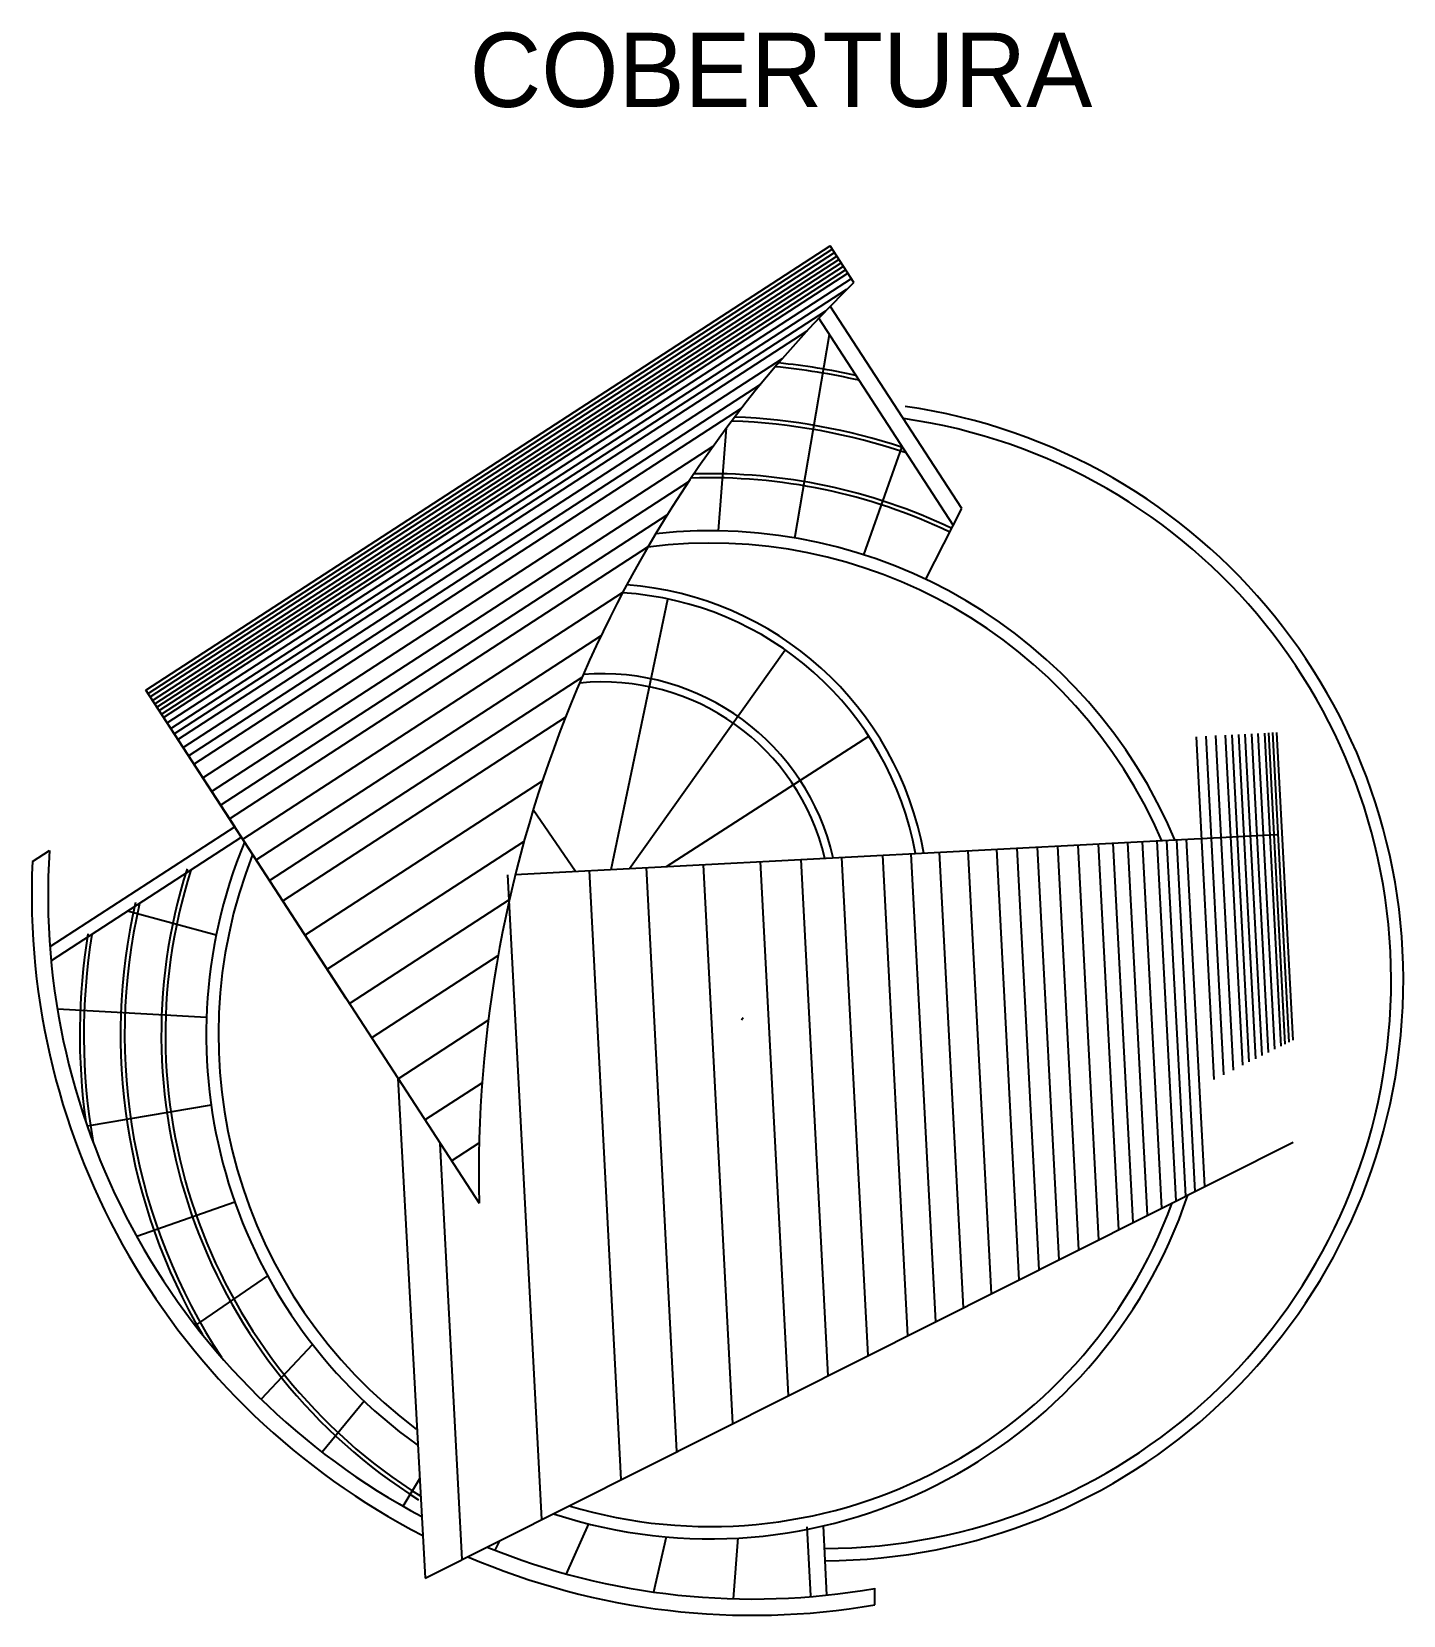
# Model space of a CAD drawing. Header units: millimetres. Extents: x 566 to 687, y 224 to 248.
# Drawn here: x 668.25 to 686.74, y 226.4 to 247.75 of the extents above; entities that cross this region are included whole.
import ezdxf

# ---------------------------------------------------------------- set-up
doc = ezdxf.new("R2010")
doc.units = ezdxf.units.MM
doc.header["$LTSCALE"] = 0.05
doc.layers.add('muros', color=2, linetype='Continuous')
doc.layers.add('puertas', color=3, linetype='Continuous')

msp = doc.modelspace()

# ---------------------------------------------------------------- texts
at = {"layer": 'muros', "color": 2}
msp.add_text('COBERTURA', height=1, dxfattribs=at).set_placement((674.154, 246.74))

# ---------------------------------------------------------------- linework, layer by layer
at = {"layer": 'muros'}
for p, q in [((669.788, 238.878), (679.013, 244.869)), ((679.334, 244.374), (679.013, 244.869)), ((680.789, 241.326), (679.017, 244.055)), ((680.674, 241.1), (678.861, 243.892)), ((680.303, 240.372), (680.789, 241.326)), ((672.484, 234.726), (669.788, 238.878)), ((669.788, 238.878), (674.281, 231.959)), ((669.788, 238.878), (670.986, 237.033)), ((685.257, 234.16), (685.039, 238.307)), ((670.986, 237.033), (668.495, 235.415)), ((671.076, 236.894), (668.511, 235.229)), ((674.769, 236.391), (685.039, 236.93)), ((668.259, 236.569), (668.487, 236.715)), ((673.187, 233.645), (673.556, 226.906)), ((673.556, 226.906), (685.257, 232.783)), ((678.919, 227.61), (678.967, 226.676)), ((678.919, 227.61), (678.967, 226.676)), ((678.699, 227.599), (678.748, 226.665)), ((679.619, 226.545), (679.616, 226.768))]:
    msp.add_line(p, q, dxfattribs=at)
at = {"layer": 'muros', "color": 30}
for p, q in [((669.818, 238.832), (679.043, 244.823)), ((669.848, 238.785), (679.073, 244.776)), ((669.878, 238.739), (679.103, 244.73)), ((669.908, 238.693), (679.133, 244.684)), ((669.938, 238.647), (679.163, 244.638)), ((669.968, 238.601), (679.193, 244.592)), ((669.998, 238.555), (679.223, 244.546)), ((670.028, 238.509), (679.253, 244.5)), ((670.076, 238.435), (679.301, 244.426)), ((670.124, 238.361), (679.24, 244.281)), ((670.172, 238.287), (678.955, 243.992)), ((670.219, 238.213), (678.704, 243.723)), ((670.291, 238.103), (678.371, 243.35)), ((670.363, 237.992), (678.08, 243.003)), ((670.435, 237.881), (677.819, 242.677)), ((670.555, 237.697), (677.438, 242.167)), ((670.675, 237.512), (677.108, 241.69)), ((670.795, 237.328), (676.817, 241.239)), ((670.914, 237.143), (676.558, 240.808)), ((671.094, 236.867), (676.217, 240.193)), ((671.274, 236.59), (675.924, 239.609)), ((671.454, 236.313), (675.669, 239.05)), ((671.633, 236.036), (675.446, 238.512)), ((684.666, 233.864), (684.435, 238.275)), ((684.752, 233.907), (684.523, 238.28)), ((684.838, 233.95), (684.611, 238.284)), ((684.924, 233.993), (684.699, 238.289)), ((685.01, 234.036), (684.787, 238.294)), ((685.096, 234.079), (684.874, 238.298)), ((685.149, 234.106), (684.929, 238.301)), ((685.203, 234.133), (684.984, 238.304)), ((684.194, 233.627), (683.952, 238.25)), ((684.323, 233.691), (684.084, 238.257)), ((684.452, 233.756), (684.215, 238.264)), ((684.58, 233.821), (684.347, 238.271)), ((671.933, 235.575), (675.135, 237.654)), ((672.232, 235.114), (674.886, 236.837)), ((682.638, 231.468), (682.359, 236.789)), ((682.906, 231.603), (682.634, 236.804)), ((683.099, 231.7), (682.831, 236.814)), ((683.292, 231.797), (683.029, 236.824)), ((683.486, 231.894), (683.227, 236.835)), ((683.679, 231.991), (683.424, 236.845)), ((683.808, 232.055), (683.556, 236.852)), ((683.936, 232.12), (683.688, 236.859)), ((684.065, 232.185), (683.82, 236.866)), ((678.989, 229.635), (678.624, 236.593)), ((679.525, 229.905), (679.173, 236.622)), ((680.062, 230.174), (679.723, 236.651)), ((680.438, 230.363), (680.107, 236.671)), ((680.813, 230.551), (680.491, 236.691)), ((681.189, 230.74), (680.876, 236.711)), ((681.565, 230.929), (681.26, 236.732)), ((681.833, 231.064), (681.535, 236.746)), ((682.101, 231.198), (681.81, 236.76)), ((682.369, 231.333), (682.084, 236.775)), ((675.125, 227.695), (674.669, 236.386)), ((676.198, 228.234), (675.768, 236.444)), ((676.949, 228.611), (676.537, 236.484)), ((677.701, 228.988), (677.306, 236.524)), ((678.452, 229.366), (678.075, 236.565)), ((672.532, 234.652), (674.69, 236.054)), ((672.832, 234.191), (674.537, 235.299)), ((673.191, 233.638), (674.405, 234.426)), ((673.55, 233.084), (674.322, 233.585)), ((674.052, 227.156), (673.758, 232.765)), ((673.91, 232.531), (674.282, 232.772))]:
    msp.add_line(p, q, dxfattribs=at)
at = {"layer": 'muros', "color": 9}
for p, q in [((678.54, 240.928), (679.004, 243.672)), ((677.511, 241.024), (677.619, 242.414)), ((679.469, 240.701), (679.985, 242.161)), ((676.06, 236.459), (676.825, 240.106)), ((676.311, 236.472), (678.408, 239.42)), ((676.807, 236.498), (679.535, 238.256)), ((675.583, 236.434), (675.011, 237.265)), ((670.736, 235.576), (669.543, 235.899)), ((670.606, 234.466), (668.596, 234.574)), ((670.668, 233.281), (668.997, 233.001)), ((670.987, 231.975), (669.665, 231.511)), ((671.43, 230.979), (670.455, 230.312)), ((672.036, 230.056), (671.341, 229.319)), ((672.731, 229.292), (672.166, 228.603)), ((673.258, 227.875), (673.482, 228.249)), ((675.756, 227.638), (675.457, 226.962)), ((674.498, 227.281), (674.559, 227.41)), ((676.802, 227.463), (676.634, 226.718)), ((677.769, 227.448), (677.708, 226.628))]:
    msp.add_line(p, q, dxfattribs=at)
at = {"layer": 'muros'}
for centre, radius, start, end in [((691.099, 232.35), 16.822, 134.3751, 181.3336), ((678.923, 234.96), 7.82, 270.1479, 81.8913), ((678.923, 234.96), 7.655, 270.0864, 81.8913), ((677.396, 234.231), 6.629, 23.2512, 97.2665), ((677.396, 234.231), 6.794, 22.7387, 96.1948), ((675.945, 235.908), 4.4, 10.1082, 85.741), ((675.945, 235.908), 4.29, 10.2915, 86.3881), ((675.945, 235.908), 3.08, 13.1821, 95.7707), ((675.945, 235.908), 3.19, 12.8274, 94.6739), ((677.396, 234.231), 6.794, 157.5147, 234.4501), ((677.97, 236.125), 9.721, 177.3843, 242.7831), ((677.97, 236.125), 9.501, 176.4442, 242.0031), ((677.396, 234.231), 6.629, 158.5012, 233.3045), ((677.396, 234.231), 6.794, 251.884, 341.45), ((677.396, 234.231), 6.629, 253.3398, 339.9943), ((677.97, 236.125), 9.721, 246.7297, 279.7639), ((677.97, 236.125), 9.501, 247.8547, 279.9726)]:
    msp.add_arc(centre, radius, start, end, dxfattribs=at)
at = {"layer": 'muros', "color": 9}
for radius, start, end in [(9.049, 77.1727, 84.4224), (9.104, 77.5278, 84.1816), (8.334, 71.8512, 87.7112), (8.279, 71.3763, 87.9777), (7.509, 64.5043, 91.9614), (7.564, 64.4933, 91.6594), (7.399, 162.3992, 237.9203), (7.344, 162.3992, 237.9203), (7.949, 167.036, 210.5437), (7.894, 167.036, 213.4191), (8.499, 170.7724, 187.9455), (8.444, 170.7724, 189.8937)]:
    msp.add_arc((677.396, 234.231), radius, start, end, dxfattribs=at)
at = {"layer": 'puertas'}
msp.add_line((677.821, 234.431), (677.844, 234.462), dxfattribs=at)

msp.set_redraw_order([(e.dxf.handle, doc.entitydb.next_handle()) for e in msp.query("TEXT MTEXT ATTDEF DIMENSION ARC_DIMENSION")])  # texts and dimensions are drawn at this point

doc.saveas('drawing.dxf')
